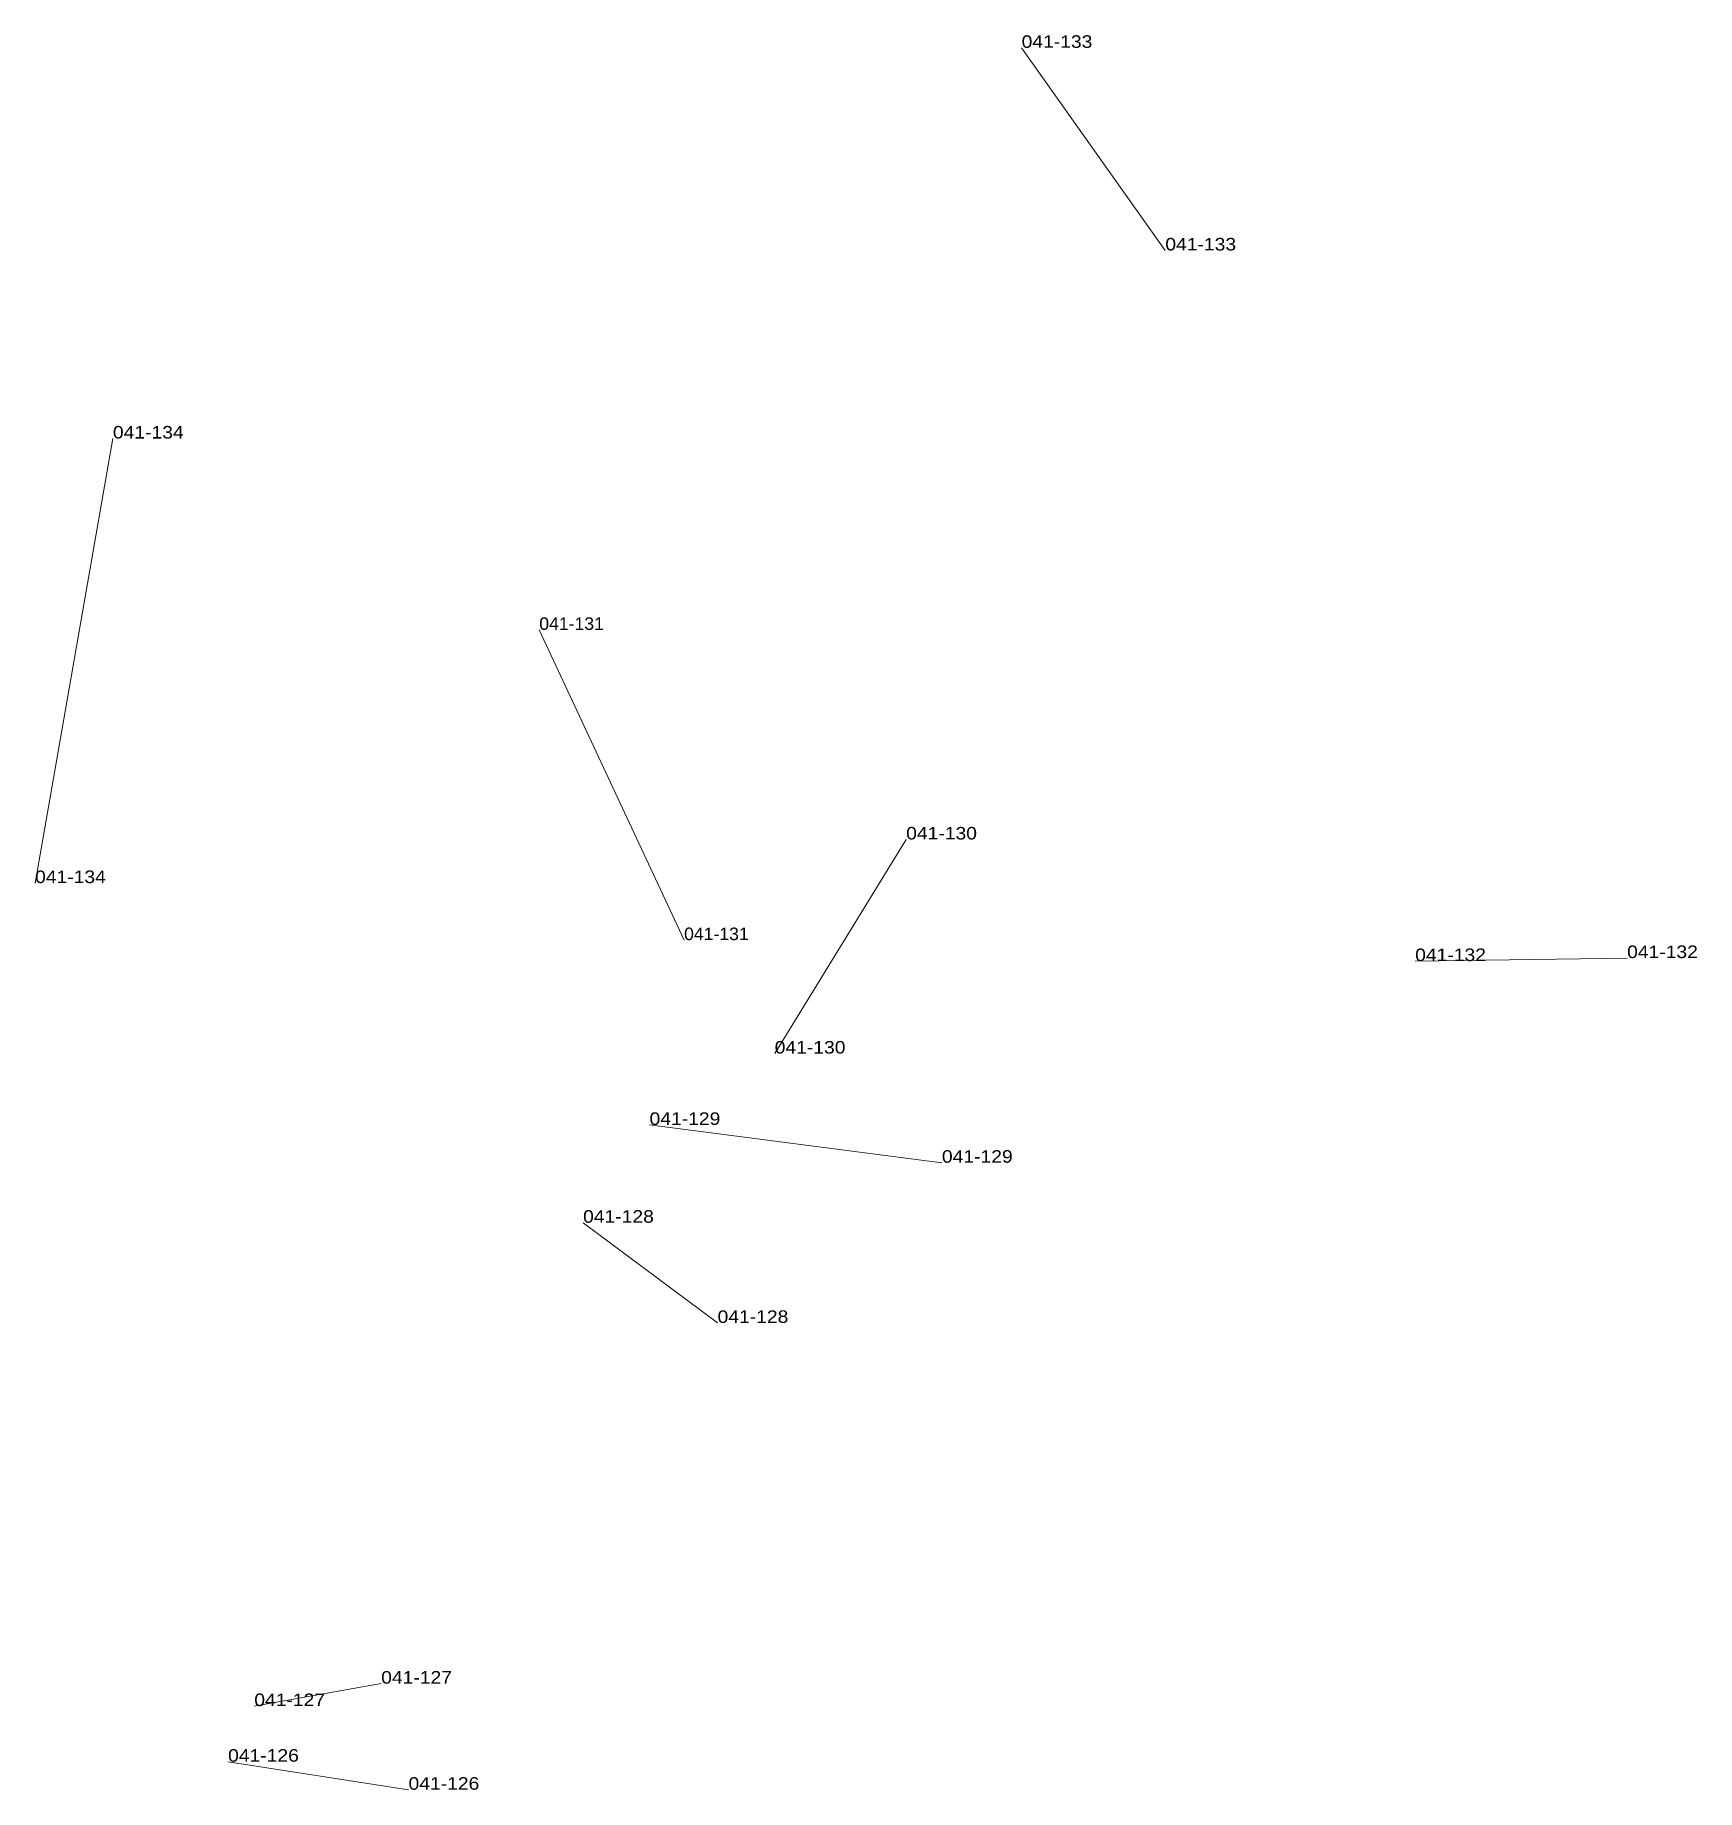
# Model space of a CAD drawing. Header units: metres. Extents: x 571156 to 607184, y 703608 to 727431.
# Drawn here: x 576376 to 576641, y 723064 to 723343.9 of the extents above; entities that cross this region are included whole.
import ezdxf

# ---------------------------------------------------------------- set-up
doc = ezdxf.new("R2010")
doc.units = ezdxf.units.M
doc.header["$LTSCALE"] = 0.8
doc.layers.add('60', color=7, linetype='Continuous', lineweight=13)
doc.layers.add('61', color=7, linetype='Continuous')

msp = doc.modelspace()

# ---------------------------------------------------------------- texts
at = {"layer": '60'}
for s, width, p in [('041-133', 1.15, (576533.31, 723341.86)), ('041-133', 1.15, (576533.31, 723341.86)), ('041-134', 1.15, (576388.38, 723279.55)), ('041-134', 1.15, (576388.38, 723279.55)), ('041-131', 1.05, (576456.38, 723249.03)), ('041-131', 1.05, (576456.38, 723249.03)), ('041-130', 1.15, (576514.9, 723215.6)), ('041-130', 1.15, (576514.9, 723215.6)), ('041-132', 1.15, (576629.88, 723196.69)), ('041-132', 1.15, (576629.88, 723196.69)), ('041-129', 1.15, (576520.6, 723164.05)), ('041-129', 1.15, (576520.6, 723164.05)), ('041-128', 1.15, (576484.82, 723138.5)), ('041-128', 1.15, (576484.82, 723138.5)), ('041-127', 1.15, (576431.17, 723080.97)), ('041-127', 1.15, (576431.17, 723080.97)), ('041-126', 1.15, (576435.53, 723064.05)), ('041-126', 1.15, (576435.53, 723064.05))]:
    msp.add_text(s, height=2, dxfattribs=dict(at, width=width)).set_placement(p)
at = {"layer": '61'}
for s, width, p in [('041-133', 1.15, (576556.23, 723309.54)), ('041-133', 1.15, (576556.23, 723309.54)), ('041-134', 1.15, (576375.97, 723208.65)), ('041-134', 1.15, (576375.97, 723208.65)), ('041-131', 1.05, (576479.48, 723199.55)), ('041-131', 1.05, (576479.48, 723199.55)), ('041-132', 1.15, (576596.08, 723196.21)), ('041-132', 1.15, (576596.08, 723196.21)), ('041-130', 1.15, (576493.93, 723181.46)), ('041-130', 1.15, (576493.93, 723181.46)), ('041-129', 1.15, (576473.97, 723170.08)), ('041-129', 1.15, (576473.97, 723170.08)), ('041-128', 1.15, (576463.37, 723154.48)), ('041-128', 1.15, (576463.37, 723154.48)), ('041-127', 1.15, (576410.93, 723077.39)), ('041-127', 1.15, (576410.93, 723077.39)), ('041-126', 1.15, (576406.75, 723068.52)), ('041-126', 1.15, (576406.75, 723068.52))]:
    msp.add_text(s, height=2, dxfattribs=dict(at, width=width)).set_placement(p)

# ---------------------------------------------------------------- linework, layer by layer
at = {"layer": '60'}
for p, q in [((576556.23, 723309.54), (576533.31, 723341.86)), ((576556.23, 723309.54), (576533.31, 723341.86)), ((576375.97, 723208.65), (576388.38, 723279.55)), ((576375.97, 723208.65), (576388.38, 723279.55)), ((576479.48, 723199.55), (576456.38, 723249.03)), ((576479.48, 723199.55), (576456.38, 723249.03)), ((576493.93, 723181.46), (576514.9, 723215.6)), ((576493.93, 723181.46), (576514.9, 723215.6)), ((576596.08, 723196.21), (576629.88, 723196.69)), ((576596.08, 723196.21), (576629.88, 723196.69)), ((576473.97, 723170.08), (576520.6, 723164.05)), ((576473.97, 723170.08), (576520.6, 723164.05)), ((576463.37, 723154.48), (576484.82, 723138.5)), ((576463.37, 723154.48), (576484.82, 723138.5)), ((576410.93, 723077.39), (576431.17, 723080.97)), ((576410.93, 723077.39), (576431.17, 723080.97)), ((576406.75, 723068.52), (576435.53, 723064.05)), ((576406.75, 723068.52), (576435.53, 723064.05))]:
    msp.add_line(p, q, dxfattribs=at)

msp.set_redraw_order([(e.dxf.handle, doc.entitydb.next_handle()) for e in msp.query("TEXT MTEXT ATTDEF DIMENSION ARC_DIMENSION")])  # texts and dimensions are drawn at this point

doc.saveas('drawing.dxf')
